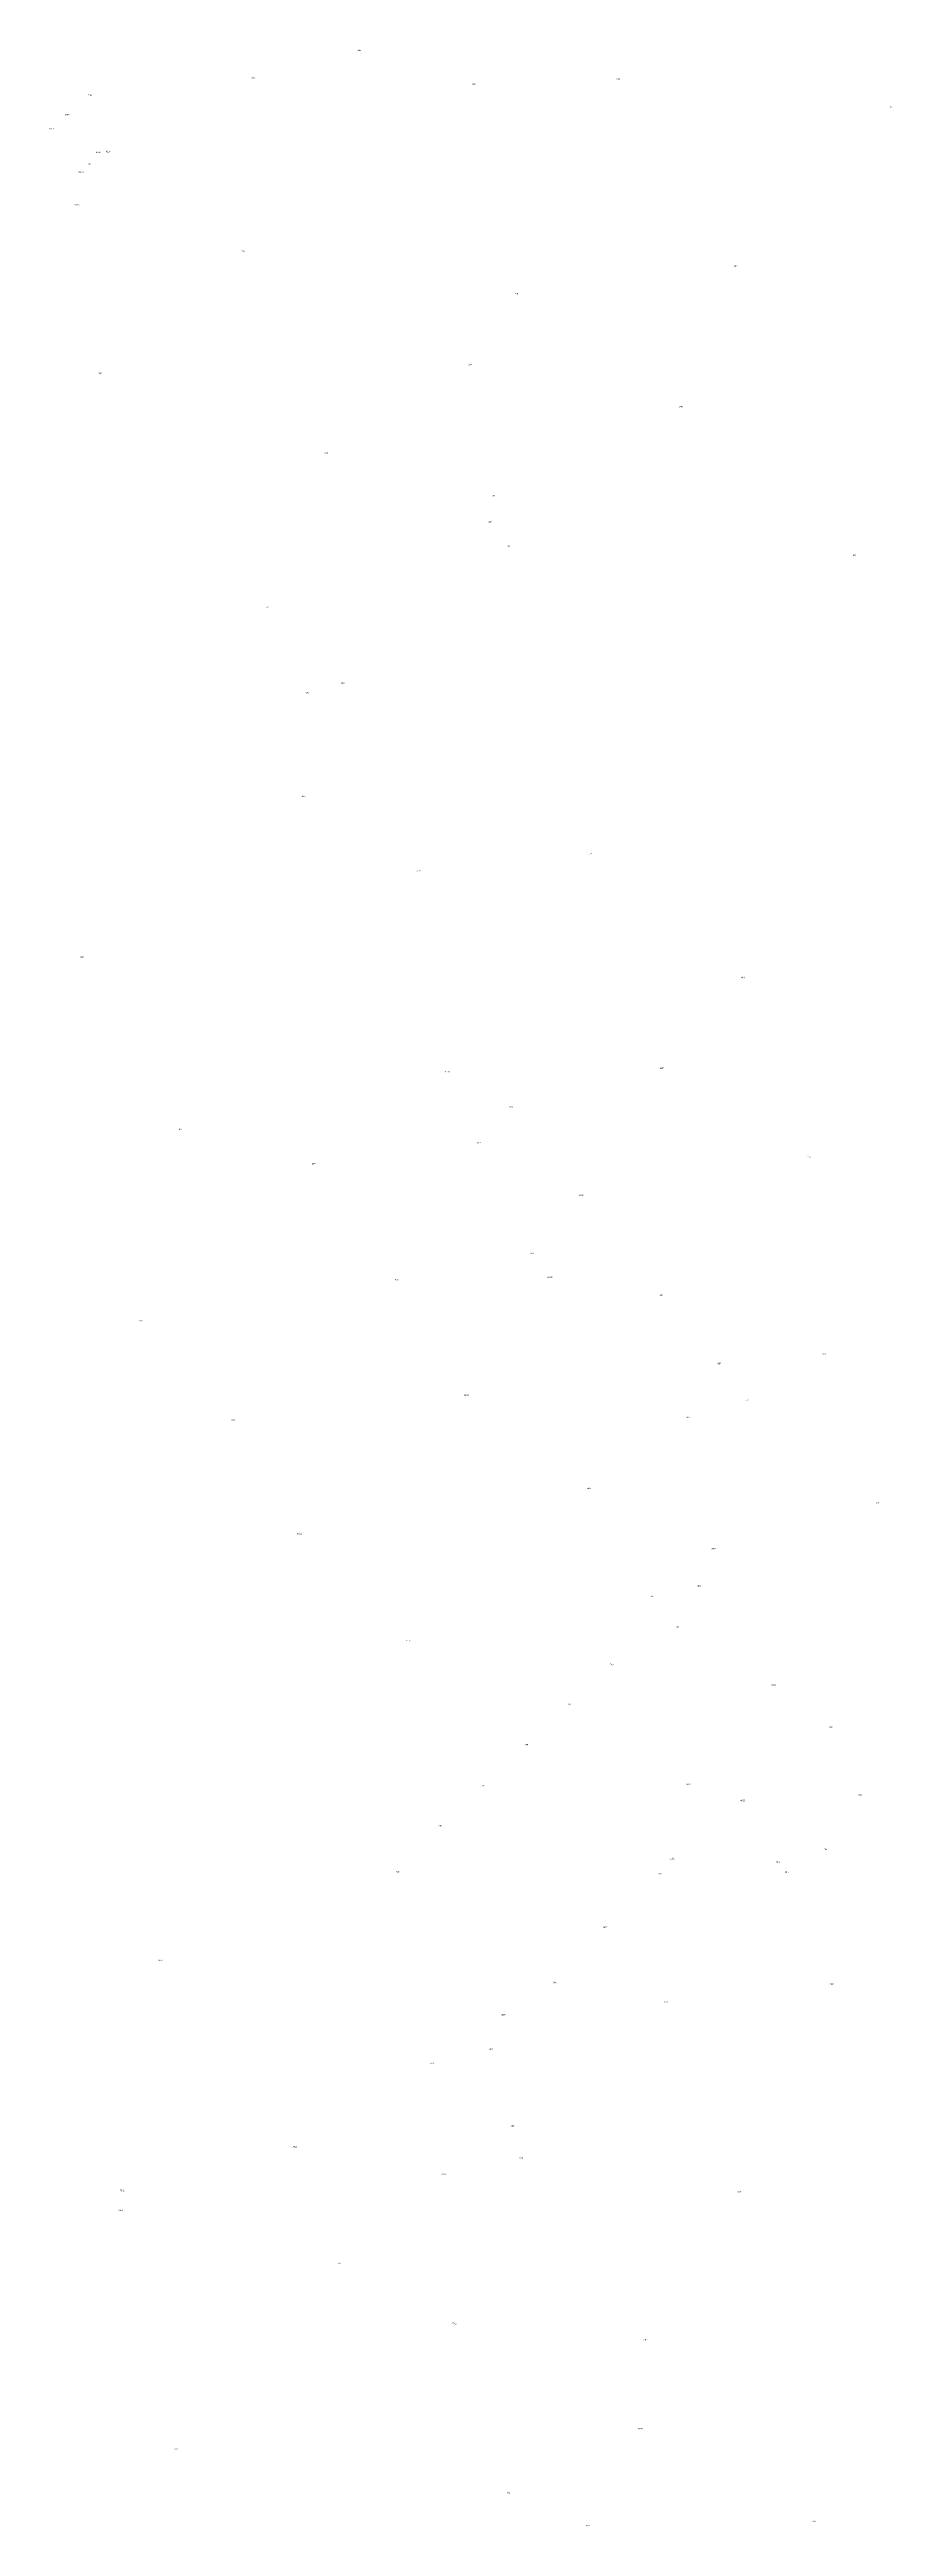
# Model space of a CAD drawing. Extents: x 212852 to 217021, y 173663 to 176722.
# Drawn here: x 215692 to 215992, y 175718 to 176597 of the extents above; entities that cross this region are included whole.
import ezdxf
from ezdxf.enums import TextEntityAlignment as Align

# ---------------------------------------------------------------- set-up
doc = ezdxf.new("R2010")
doc.units = 0
doc.header["$MEASUREMENT"] = 0
doc.layers.add('ADN', color=253, linetype='CONTINUOUS')

msp = doc.modelspace()

# ---------------------------------------------------------------- texts
at = {"layer": 'ADN'}
for s, p in [('26D', (215802.22, 176597.15)), ('628X', (215706.61, 176581.27)), ('629L', (215764.62, 176587.27)), ('26C', (215842.97, 176585.13)), ('26A', (215894.24, 176586.96)), ('628R', (215698.51, 176574.25)), ('4C', (215991.22, 176577.01)), ('628T', (215692.96, 176569.31)), ('32K', (215706.32, 176556.76)), ('629M', (215709.6, 176560.91)), ('629N', (215713.11, 176561.19)), ('631N3', (215703.55, 176553.96)), ('631T3', (215701.82, 176542.17)), ('32L', (215761.05, 176526.02)), ('25B', (215935.91, 176520.4)), ('27B', (215858.06, 176510.72)), ('27A', (215841.71, 176485.56)), ('70/4', (215710.31, 176482.4)), ('24D', (215916.49, 176470.64)), ('32F', (215790.52, 176454)), ('32H', (215849.83, 176439)), ('38E', (215848.78, 176429.62)), ('38F', (215855.4, 176421.03)), ('22C', (215978.19, 176417.88)), ('70H', (215769.86, 176399.36)), ('32G', (215796.51, 176372.41)), ('70G', (215783.68, 176369.08)), ('70/5A', (215782.39, 176332.23)), ('42E', (215884.31, 176311.62)), ('22/2', (215823.3, 176305.72)), ('70P', (215703.79, 176275.13)), ('43H', (215938.42, 176267.93)), ('45/2G', (215833.52, 176234.47)), ('43G', (215909.76, 176235.72)), ('43M', (215855.94, 176221.95)), ('67L', (215738.78, 176214.03)), ('45/2H', (215844.99, 176209.29)), ('44C', (215961.84, 176204.2)), ('67F', (215786.03, 176201.75)), ('45/2P', (215880.99, 176190.55)), ('67E', (215863.75, 176169.99)), ('67R', (215815.57, 176160.62)), ('67/2C', (215870.05, 176161.47)), ('48D', (215909.47, 176155.03)), ('67P', (215724.84, 176146.1)), ('50A', (215967.45, 176134.19)), ('49F', (215930.05, 176130.86)), ('67/2F', (215840.41, 176119.63)), ('49D', (215939.99, 176117.89)), ('67S', (215757.49, 176110.77)), ('49G', (215919.06, 176111.78)), ('66F2', (215883.85, 176086.57)), ('53F', (215986.41, 176081.46)), ('67/2G', (215781.04, 176070.47)), ('66D2', (215928.17, 176065.11)), ('74E', (215906.07, 176048.23)), ('66H', (215922.77, 176051.86)), ('74L', (215915.33, 176037.31)), ('74F2', (215819.59, 176032.44)), ('74M', (215891.92, 176023.98)), ('74N', (215876.87, 176009.84)), ('64M', (215949.37, 176016.72)), ('63C', (215969.81, 176001.79)), ('74P', (215861.61, 175995.49)), ('74R', (215846.26, 175980.97)), ('60E2', (215919.16, 175981.43)), ('60D2', (215938.5, 175975.7)), ('55C', (215980.2, 175977.65)), ('74S', (215830.95, 175966.76)), ('56A', (215967.84, 175958.32)), ('74T', (215815.93, 175950.38)), ('60F2', (215909.06, 175949.71)), ('60G2', (215913.35, 175955.09)), ('57H', (215950.96, 175953.82)), ('58B', (215954.04, 175950.31)), ('60C2', (215889.58, 175930.63)), ('74H2', (215731.58, 175918.97)), ('60M', (215871.79, 175911.07)), ('57G', (215911.18, 175904.31)), ('776R', (215969.81, 175910.54)), ('60W', (215853.49, 175899.61)), ('60X', (215849.15, 175887.42)), ('60T', (215828.08, 175882.38)), ('60V', (215856.68, 175860.17)), ('75L2', (215779.28, 175852.81)), ('75D2', (215832.21, 175843.1)), ('57E', (215859.79, 175848.92)), ('75K2', (215718.05, 175837.21)), ('776N', (215937.22, 175836.83)), ('75H2', (215717.51, 175830.21)), ('77Z', (215795.01, 175811.38)), ('77A2', (215835.93, 175790)), ('776P', (215903.74, 175784.26)), ('77B2', (215737.09, 175745.42)), ('777B', (215902.04, 175752.62)), ('775', (215855.24, 175729.66)), ('778B', (215963.56, 175719.75)), ('778A', (215883.44, 175718.19))]:
    msp.add_text(s, height=0.5, dxfattribs=at).set_placement(p, align=Align.MIDDLE_CENTER)

doc.saveas('drawing.dxf')
